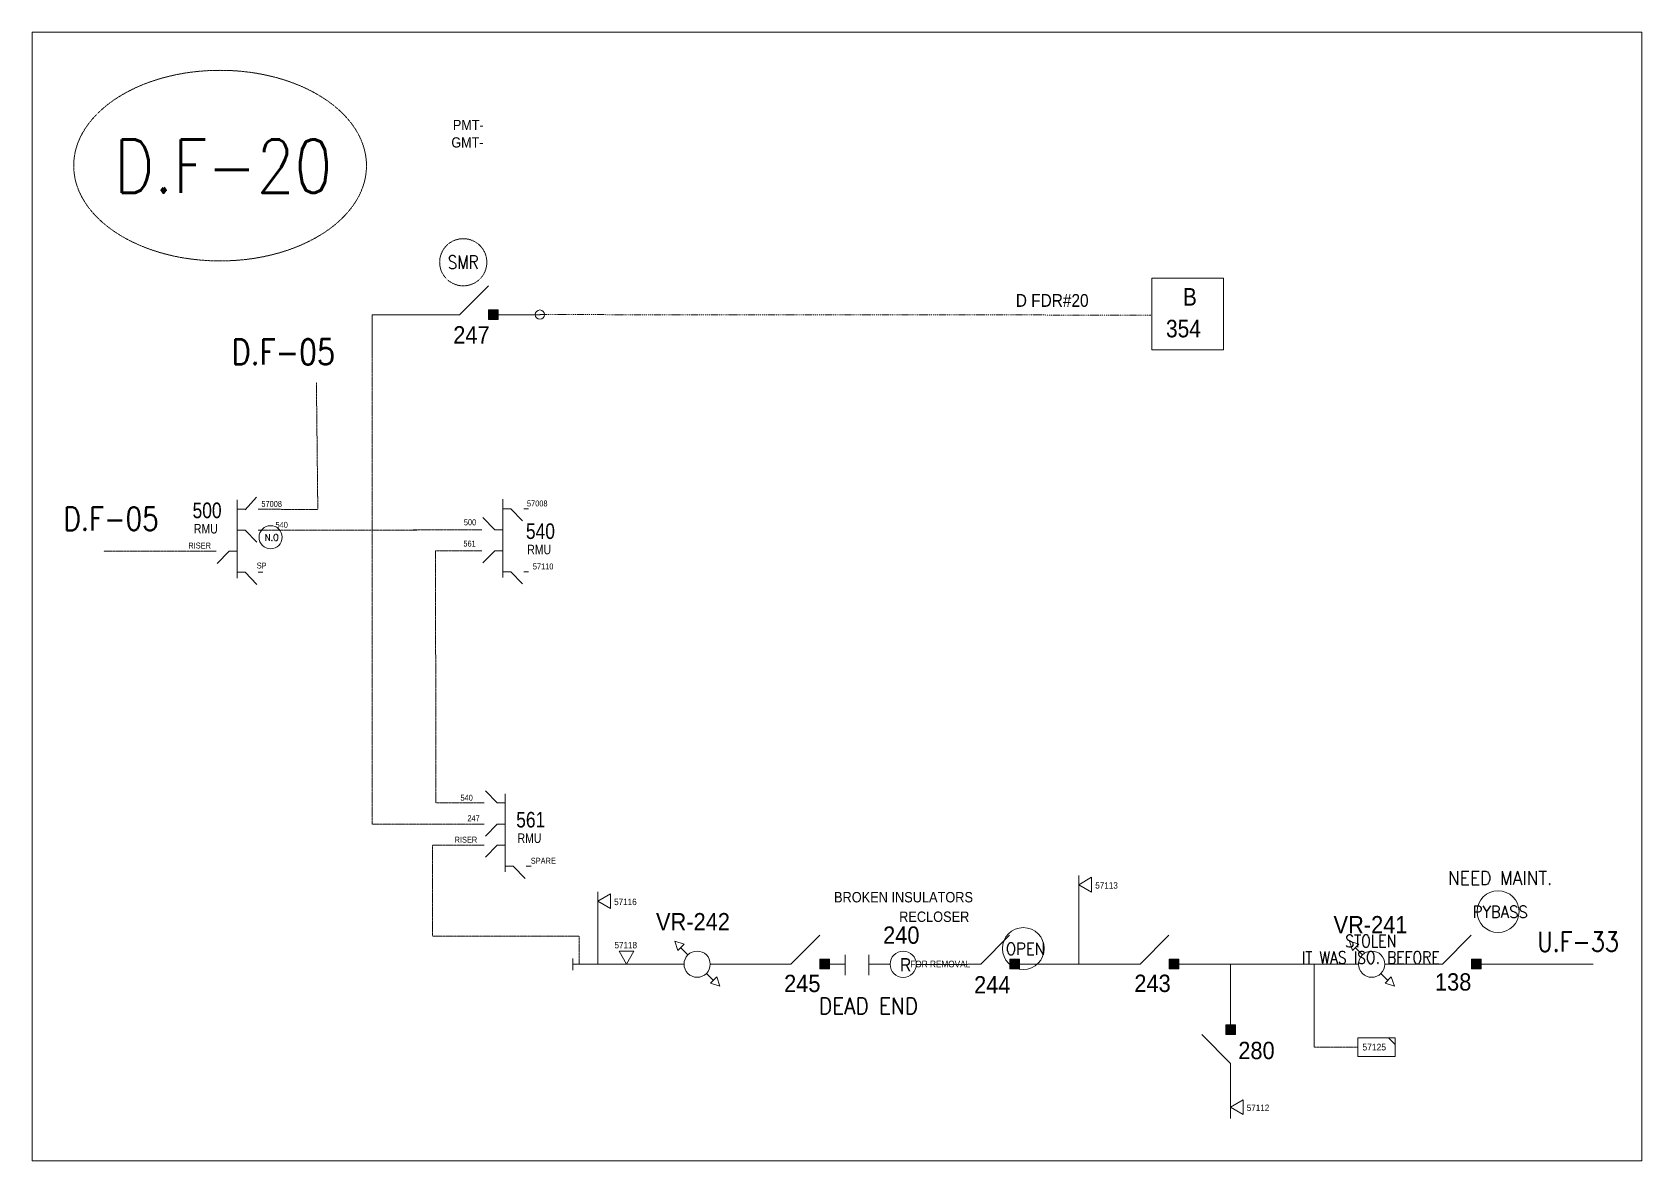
# Model space of a CAD drawing. Header units: metres. Extents: x 65984 to 144644, y -19036 to 23726.
# Drawn here: x 84380 to 85772, y -8284 to -7308 of the extents above; entities that cross this region are included whole.
import ezdxf
from ezdxf.enums import TextEntityAlignment as Align

# ---------------------------------------------------------------- set-up
doc = ezdxf.new("R2010")
doc.units = ezdxf.units.M
doc.header["$MEASUREMENT"] = 0
doc.linetypes.add('DGN Style 3', pattern=[0.013877, 0, -0.013877])
doc.linetypes.add('DGN Style 4', pattern=[1.6, 0.8, -0.4, 0, -0.4])
doc.layers.get('0').update_dxf_attribs({"color": 95, "lineweight": 40})
for name, color, linetype, lineweight in [('ABS', 7, 'Continuous', 40), ('ABS NUMBER', 112, 'Continuous', 30), ('d_eos', 111, 'Continuous', 40), ('d_eos no', 121, 'Continuous', 40), ('d_fco text', 95, 'Continuous', 40), ('d_oh branch', 94, 'Continuous', 40), ('d_switch', 95, 'Continuous', 40), ('d_tf', 1, 'Continuous', 40), ('d_tf no', 6, 'Continuous', 40), ('d_ug cable', 95, 'Continuous', 40), ('d_unit sub', 7, 'Continuous', 40), ('fedr no', 95, 'Continuous', 40), ('GRID STATION  04', 7, 'Continuous', 40), ('O H MAIN FEEDER', 4, 'Continuous', 100), ('REGULATOR', 5, 'Continuous', 40), ('SW N O', 114, 'Continuous', 30)]:
    doc.layers.add(name, color=color, linetype=linetype, lineweight=lineweight)
doc.styles.add('NASKHF', font='naskhf.shx', dxfattribs={"height": 8})
doc.styles.add('Style-Arial', font='arial.ttf')
doc.styles.add('Style-ENGINEERING', font='ENGINEERING.shx')
doc.styles.add('Style-msdefault', font='msdefault.shx')
doc.styles.add('Style-simplex', font='simplex.shx')
doc.styles.add('Style-STANDARD', font='STANDARD.shx')

msp = doc.modelspace()

# ---------------------------------------------------------------- texts
at = {"layer": 'ABS NUMBER', "color": 2, "lineweight": 13, "style": 'Style-Arial', "width": 0.9}
msp.add_text('247', height=15, dxfattribs=at).set_placement((84775.3, -7562.1), align=Align.TOP_RIGHT)
at = {"layer": 'ABS NUMBER', "color": 7, "lineweight": 13, "style": 'Style-Arial', "width": 0.9}
for s, p in [('VR-242', (84919.2, -8069.8)), ('VR-241', (85505.2, -8072.4)), ('240', (85115.6, -8081.4)), ('245', (85030, -8123.2)), ('244', (85194.3, -8124.4)), ('243', (85332.9, -8123.1)), ('138', (85592.9, -8121.9)), ('280', (85422.8, -8181.2))]:
    msp.add_text(s, height=15, dxfattribs=at).set_placement(p, align=Align.TOP_LEFT)
at = {"layer": 'd_eos no', "color": 7, "linetype": 'Continuous', "lineweight": 13}
for s, height, style, width, p in [('PMT-', 8.84, 'Style-Arial', 0.88, (84743.6, -7383.6)), ('GMT-', 8.84, 'Style-Arial', 0.88, (84742.2, -7398.7)), ('500', 13.5, 'Style-msdefault', 0.833333, (84518.4, -7714.7)), ('RMU', 8.25, 'Style-msdefault', 0.818182, (84519.6, -7733.2)), ('540', 13.5, 'Style-msdefault', 0.833333, (84806.7, -7732.7)), ('RMU', 8.25, 'Style-msdefault', 0.818182, (84807.9, -7751.2)), ('561', 13.5, 'Style-msdefault', 0.833333, (84798.3, -7982.3)), ('RMU', 8.25, 'Style-msdefault', 0.818182, (84799.5, -8000.9))]:
    msp.add_text(s, height=height, dxfattribs=dict(at, style=style, width=width)).set_placement(p, align=Align.TOP_LEFT)
at = {"layer": 'd_fco text', "color": 2, "linetype": 'Continuous', "lineweight": 13, "style": 'Style-msdefault', "width": 0.916667}
msp.add_text('BROKEN INSULATORS ', height=9, dxfattribs=at).set_placement((85073.2, -8051.6), align=Align.TOP_LEFT)
at = {"layer": 'd_fco text', "color": 22, "linetype": 'Continuous', "lineweight": 13, "style": 'Style-msdefault', "width": 0.916667}
msp.add_text('RECLOSER', height=9, dxfattribs=at).set_placement((85129.5, -8068.5), align=Align.TOP_LEFT)
at = {"layer": 'd_fco text', "color": 6, "linetype": 'Continuous', "lineweight": 13, "style": 'Style-msdefault', "width": 0.916667}
msp.add_text('FOR REMOVAL', height=5.816, dxfattribs=at).set_placement((85139.1, -8111), align=Align.TOP_LEFT)
at = {"layer": 'd_switch', "color": 7, "linetype": 'Continuous', "lineweight": 13, "style": 'Style-ENGINEERING', "width": 0.857143}
for s, p in [('57008', (84595.7, -7713.3)), ('57008', (84825.4, -7712.9)), ('540', (84600.8, -7731.4)), ('561', (84763.3, -7747.6)), ('SP', (84582.4, -7766.6)), ('57110', (84830.5, -7767.4)), ('247', (84766.8, -7985.2)), ('SPARE', (84832.6, -8022))]:
    msp.add_text(s, height=5.14, dxfattribs=at).set_placement(p, align=Align.TOP_RIGHT)
for s, p in [('500', (84753, -7729.2)), ('540', (84750.1, -7967.5)), ('RISER', (84745, -8003.8))]:
    msp.add_text(s, height=5.14, rotation=0.0075, dxfattribs=at).set_placement(p, align=Align.TOP_LEFT)
msp.add_text('RISER', height=5.14, rotation=359.9925, dxfattribs=at).set_placement((84534.3, -7749.3), align=Align.TOP_RIGHT)
at = {"layer": 'd_tf no', "color": 22, "linetype": 'Continuous', "lineweight": 13, "style": 'Style-msdefault', "width": 0.945946}
for s, p in [('57113', (85299.1, -8043.1)), ('57116', (84883, -8057.4)), ('57118', (84883.3, -8094.8)), ('57112', (85430.1, -8235.5))]:
    msp.add_text(s, height=5.55, dxfattribs=at).set_placement(p, align=Align.TOP_LEFT)
at = {"layer": 'd_tf no', "color": 1, "linetype": 'Continuous', "lineweight": 40, "ltscale": 2.582696, "insert": (84752.5, -7506.8), "char_height": 11.541, "attachment_point": 5, "line_spacing_factor": 1.2, "style": 'Style-STANDARD'}
msp.add_mtext('\\H1x;\\W0.909091;SMR\\P', dxfattribs=at)
at = {"layer": 'd_tf no', "color": 22, "linetype": 'Continuous', "lineweight": 40, "ltscale": 1.317137, "insert": (85530.2, -8182.9), "char_height": 5.791, "width": 29.003, "attachment_point": 1, "style": 'NASKHF'}
msp.add_mtext('\\Fmsdefault;\\H1x;\\W0.945946;57125', dxfattribs=at)
at = {"layer": 'fedr no', "color": 6, "linetype": 'Continuous', "lineweight": 13, "style": 'Style-STANDARD', "width": 0.909091}
for s, height, p in [('D.F-20', 46.19, (84545, -7423.6)), ('D.F-05', 21.87, (84596.9, -7584.4)), ('D.F-05', 20.17, (84447.9, -7728.7)), ('U.F-33', 17.14, (85716.7, -8094.5))]:
    msp.add_text(s, height=height, dxfattribs=at).set_placement(p, align=Align.MIDDLE_CENTER)
at = {"layer": 'fedr no', "color": 2, "linetype": 'Continuous', "lineweight": 13, "style": 'Style-simplex', "width": 0.909091}
msp.add_text('NEED MAINT.', height=11.88, dxfattribs=at).set_placement((85649.3, -8039.5), align=Align.MIDDLE_CENTER)
at = {"layer": 'fedr no', "color": 2, "linetype": 'Continuous', "lineweight": 13, "insert": (85537.4, -8101.2), "char_height": 10.692, "attachment_point": 5, "line_spacing_factor": 0.8, "style": 'Style-STANDARD'}
msp.add_mtext('\\H1x;\\W0.909091;STOLEN\\PIT WAS ISO. BEFORE', dxfattribs=at)
at = {"layer": 'fedr no', "color": 2, "linetype": 'Continuous', "lineweight": 40, "insert": (85103, -8150.2), "char_height": 13.99, "attachment_point": 5, "style": 'Style-STANDARD'}
msp.add_mtext('DEAD END', dxfattribs=at)
at = {"layer": 'GRID STATION  04', "color": 22, "linetype": 'Continuous', "lineweight": 13, "style": 'Style-msdefault', "width": 0.888889}
for s, height, p in [('B', 15.2, (85374.9, -7529.1)), ('354', 15.19, (85360.3, -7556.6))]:
    msp.add_text(s, height=height, dxfattribs=at).set_placement(p, align=Align.TOP_LEFT)
at = {"layer": 'GRID STATION  04', "color": 7, "linetype": 'Continuous', "lineweight": 13, "style": 'Style-msdefault', "width": 0.9}
msp.add_text('D FDR#20', height=11.07, dxfattribs=at).set_placement((85230.4, -7534.3), align=Align.TOP_LEFT)

# ---------------------------------------------------------------- blocks, each defined once
blk = doc.blocks.new('ABS2_1_1')
at = {"color": 0, "linetype": 'ByBlock', "lineweight": -2, "ltscale": 500}
for q in [(-29900, 43500), (0, 0)]:
    blk.add_line((0, 13600), q, dxfattribs=at)
at = {"color": 0, "linetype": 'ByBlock', "lineweight": -2, "ltscale": 500, "flags": 128}
for points in [[(5000, 43600), (-5000, 43600), (-5000, 53600), (5000, 53600)], [(3791, 49653), (3791, 49653), (3791, 49653)]]:
    blk.add_lwpolyline(points, close=True, dxfattribs=at)
at = {"color": 0, "linetype": 'ByBlock', "lineweight": -2, "ltscale": 500}
for points in [[(5000, 43600), (-5000, 43600), (5000, 53600), (-5000, 53600)], [(3791, 49653), (3791, 49653), (3791, 49653)]]:
    blk.add_solid(points, dxfattribs=at)
blk = doc.blocks.new('*U1059')
at = {"layer": 'REGULATOR', "color": 7, "linetype": 'Continuous', "lineweight": 13}
blk.add_circle((-0.01, 0.1), 7.56, dxfattribs=at)
at = {"layer": 'ABS NUMBER', "color": 7, "lineweight": 13, "style": 'Style-ENGINEERING', "width": 0.9}
blk.add_text('R', height=7.56, dxfattribs=at).set_placement((-1.91, 3.67), align=Align.TOP_LEFT)
blk = doc.blocks.new('*U2556')
at = {"layer": 'REGULATOR', "color": 22, "linetype": 'Continuous', "lineweight": 13}
for p, q in [((24, 25.1), (13.4, 14.5)), ((-14.9, -13.7), (-25.5, -24.4))]:
    blk.add_line(p, q, dxfattribs=at)
at = {"layer": 'REGULATOR', "color": 22, "linetype": 'Continuous', "lineweight": 13, "flags": 128}
for points in [[(29.5, 20), (34.4, 34.3), (20.1, 29.6)], [(-29.6, -20), (-34.4, -34.3), (-20.1, -29.5)]]:
    blk.add_lwpolyline(points, close=True, dxfattribs=at)
at = {"layer": 'REGULATOR', "color": 22, "linetype": 'Continuous', "lineweight": 13}
blk.add_circle((-0.8, 0.4), 20, dxfattribs=at)
blk = doc.blocks.new('*U3488')
at = {"layer": 'SW N O', "color": 1, "lineweight": 13}
blk.add_circle((0, 0), 16.8, dxfattribs=at)
at = {"layer": 'SW N O', "color": 1, "lineweight": 13, "style": 'Style-STANDARD'}
blk.add_text('PYBASS', height=9.6, dxfattribs=at).set_placement((1.7, -0.2), align=Align.MIDDLE_CENTER)
blk = doc.blocks.new('TF_8')
at = {"color": 0, "linetype": 'ByBlock', "lineweight": -2}
blk.add_line((6.3, 4.95), (9.9, 1.35), dxfattribs=at)
blk.add_3dface([(-10.1, 4.95), (9.9, 4.95), (9.9, -5.05), (-10.1, -5.05)], dxfattribs=at)
blk = doc.blocks.new('*U3157')
at = {"layer": 'd_unit sub', "color": 1, "linetype": 'Continuous', "lineweight": 13, "flags": 128}
blk.add_lwpolyline([(5.07, 3.99), (7.93, 3.99), (7.93, 1.13)], close=True, dxfattribs=at)
at = {"layer": 'd_unit sub', "color": 1, "linetype": 'Continuous', "lineweight": 13, "xscale": 0.7946313405145358, "yscale": 0.7946313405145358, "zscale": 0.3800732298707372, "rotation": 359.9999999999999}
blk.add_blockref('TF_8', (0.07, 0.05), dxfattribs=at)
blk = doc.blocks.new('*U1430')
at = {"layer": 'SW N O', "color": 3, "lineweight": 13}
blk.add_circle((0, 0), 16.8, dxfattribs=at)
at = {"layer": 'SW N O', "color": 3, "lineweight": 13, "style": 'Style-STANDARD'}
blk.add_text('N.O', height=9.6, dxfattribs=at).set_placement((1.7, -0.2), align=Align.MIDDLE_CENTER)
blk = doc.blocks.new('*U4236')
at = {"layer": 'SW N O', "color": 5, "lineweight": 13}
blk.add_circle((0, 0), 16.8, dxfattribs=at)
at = {"layer": 'SW N O', "color": 5, "lineweight": 13, "style": 'Style-STANDARD'}
blk.add_text('OPEN', height=9.6, dxfattribs=at).set_placement((1.7, -0.2), align=Align.MIDDLE_CENTER)

# ---------------------------------------------------------------- linework, layer by layer
at = {"layer": 'd_eos', "color": 7, "linetype": 'Continuous', "lineweight": 13, "ltscale": 0.957512}
for p, q in [((84556.9, -7780.1), (84556.9, -7712.3)), ((84563.9, -7720.9), (84573.7, -7710)), ((84786.7, -7779.6), (84786.7, -7711.9)), ((84556.9, -7720.4), (84563.9, -7720.4)), ((84575.1, -7720.4), (84579.3, -7720.4)), ((84786.7, -7720), (84793.6, -7720)), ((84793.6, -7720), (84803.8, -7730.5)), ((84804.8, -7720), (84809, -7720)), ((84556.9, -7738.6), (84563.9, -7738.6)), ((84563.9, -7738.6), (84574.1, -7749.1)), ((84575.1, -7738.6), (84579.3, -7738.6)), ((84768.5, -7738.2), (84764.3, -7738.2)), ((84779.7, -7738.2), (84769.5, -7727.7)), ((84786.7, -7738.2), (84779.7, -7738.2)), ((84538.8, -7756.8), (84534.6, -7756.8)), ((84550, -7756.8), (84539.8, -7767.3)), ((84556.9, -7756.8), (84550, -7756.8)), ((84768.5, -7756.4), (84764.3, -7756.4)), ((84779.7, -7756.4), (84769.5, -7766.9)), ((84786.7, -7756.4), (84779.7, -7756.4)), ((84556.9, -7775), (84563.9, -7775)), ((84563.9, -7775), (84574.1, -7785.5)), ((84575.1, -7775), (84579.3, -7775)), ((84786.7, -7774.6), (84793.6, -7774.6)), ((84793.6, -7774.6), (84803.8, -7785.1)), ((84804.8, -7774.6), (84809, -7774.6)), ((84770.7, -7974.6), (84766.4, -7974.6)), ((84781.8, -7974.6), (84771.6, -7964.1)), ((84788.8, -7974.6), (84781.8, -7974.6)), ((84788.8, -8034.3), (84788.8, -7966.6)), ((84770.7, -7992.8), (84766.4, -7992.8)), ((84781.8, -7992.8), (84771.6, -8003.3)), ((84788.8, -7992.8), (84781.8, -7992.8)), ((84770.7, -8011), (84766.4, -8011)), ((84781.8, -8011), (84771.6, -8021.5)), ((84788.8, -8011), (84781.8, -8011)), ((84788.8, -8029.3), (84795.8, -8029.3)), ((84795.8, -8029.3), (84806, -8039.8)), ((84806.9, -8029.3), (84811.2, -8029.3))]:
    msp.add_line(p, q, dxfattribs=at)
at = {"layer": 'd_oh branch', "color": 22, "linetype": 'Continuous', "lineweight": 13}
for p, q in [((85284.9, -8114), (85284.9, -8037.2)), ((84868.8, -8114), (84868.8, -8051.5)), ((85416.1, -8114), (85416.1, -8166.5)), ((85488.4, -8114), (85488.4, -8185.9)), ((85416.1, -8208.7), (85416.1, -8247.5))]:
    msp.add_line(p, q, dxfattribs=at)
at = {"layer": 'd_tf', "color": 22, "linetype": 'Continuous', "lineweight": 13, "ltscale": 0.000640143, "flags": 128}
for points in [[(85296, -8051.7), (85296, -8038.9), (85284.9, -8045.3)], [(84879.9, -8066), (84879.9, -8053.2), (84868.8, -8059.6)], [(84900.1, -8102.9), (84887.3, -8102.9), (84893.7, -8114)], [(85427.1, -8244.1), (85427.1, -8231.3), (85416, -8237.7)]]:
    msp.add_lwpolyline(points, close=True, dxfattribs=at)
at = {"layer": 'd_ug cable', "color": 1, "linetype": 'DGN Style 3', "lineweight": 13}
msp.add_line((85488.4, -8185.9), (85526.1, -8185.9), dxfattribs=at)
at = {"layer": 'd_ug cable', "color": 22, "linetype": 'DGN Style 4', "lineweight": 13, "flags": 128}
msp.add_lwpolyline([(84818.8, -7552.1), (85347.2, -7552.5), (85347.2, -7552.5)], dxfattribs=at)
at = {"layer": 'd_ug cable', "color": 22, "linetype": 'DGN Style 3', "lineweight": 13, "flags": 128}
for points in [[(84673.7, -7589.7), (84673.7, -7589.7), (84673.8, -7992.8), (84768, -7992.8)], [(84625.5, -7610.8), (84626.7, -7720.1), (84626.7, -7720.1), (84626.7, -7720.1)], [(84575.5, -7720.4), (84627.1, -7720.8), (84627.1, -7720.8), (84627.1, -7720.8)], [(84579.3, -7738.6), (84712.5, -7738.6), (84709.3, -7738.2), (84764.3, -7738.2)], [(84441.6, -7756.7), (84538.4, -7756.7), (84538.4, -7756.7), (84538.4, -7756.7)], [(84764.3, -7756.4), (84728.6, -7756.4), (84728.7, -7974.6), (84766.4, -7974.6)], [(84766.4, -8011), (84725.9, -8011), (84725.9, -8089.7), (84852.8, -8089.7), (84852.7, -8114)]]:
    msp.add_lwpolyline(points, dxfattribs=at)
at = {"layer": 'd_ug cable', "color": 2, "linetype": 'DGN Style 3', "lineweight": 13}
msp.add_circle((84752.5, -7506.8), 20.4, dxfattribs=at)
at = {"layer": 'fedr no', "color": 82, "linetype": 'DGN Style 3', "lineweight": 13, "true_color": 0x1dc70e}
msp.add_ellipse((84542.2, -7423.2), major_axis=(126.6, 0), ratio=0.651175, dxfattribs=at)
at = {"layer": 'GRID STATION  04', "color": 22, "linetype": 'Continuous', "lineweight": 13, "ltscale": 1.987645, "flags": 128}
msp.add_lwpolyline([(85347.9, -7582.5), (85347.9, -7520.5), (85409.9, -7520.5), (85409.9, -7582.5)], close=True, dxfattribs=at)
at = {"layer": 'O H MAIN FEEDER', "color": 22, "lineweight": 13, "ltscale": 0.747407}
for p, q in [((84673.7, -7552.2), (84739.2, -7552.2)), ((84673.7, -7552.2), (84673.7, -7589.7)), ((84780.3, -7552.2), (84818.9, -7552.2)), ((84847.3, -8119.1), (84847.3, -8109))]:
    msp.add_line(p, q, dxfattribs=at)
at = {"layer": 'O H MAIN FEEDER', "color": 151, "lineweight": 13, "ltscale": 0.747407}
for p, q in [((85082.9, -8106), (85082.9, -8123.5)), ((85103.4, -8105.9), (85103.4, -8123.5))]:
    msp.add_line(p, q, dxfattribs=at)
at = {"layer": 'O H MAIN FEEDER', "color": 140, "lineweight": 13, "ltscale": 0.498271, "flags": 128}
msp.add_lwpolyline([(84379.7, -7307.8), (85771.8, -7307.8), (85771.8, -8284.2), (84379.7, -8284.2)], close=True, dxfattribs=at)
at = {"layer": 'O H MAIN FEEDER', "color": 22, "lineweight": 13, "ltscale": 0.747407, "flags": 128}
for points in [[(84943.2, -8114), (84847.3, -8114)], [(85028.8, -8114), (84966.2, -8114)], [(85082.9, -8114.1), (85069.2, -8114)], [(85121.6, -8114.1), (85103.4, -8114.1)], [(85188.7, -8114.2), (85144.4, -8114.2)], [(85328.2, -8114), (85229.5, -8114)], [(85526.5, -8114), (85368.5, -8114)], [(85599.5, -8114), (85549.6, -8114)]]:
    msp.add_lwpolyline(points, dxfattribs=at)
at = {"layer": 'O H MAIN FEEDER', "color": 3, "lineweight": 13, "ltscale": 0.747407, "flags": 128}
msp.add_lwpolyline([(85729.8, -8114), (85631.9, -8114)], dxfattribs=at)
at = {"layer": 'O H MAIN FEEDER', "color": 22, "lineweight": 13, "ltscale": 0.747407}
msp.add_circle((84818.8, -7552.1), 4, dxfattribs=at)

# ---------------------------------------------------------------- block references
at = {"layer": 'ABS', "color": 2, "linetype": 'Continuous', "lineweight": 13, "ltscale": 1.244209, "xscale": 0.0008336207878164165, "yscale": 0.0008336207878164165, "zscale": 0.0005520502914677097, "rotation": 269.9999999999998}
msp.add_blockref('ABS2_1_1', (84738, -7552.2), dxfattribs=at)
at = {"layer": 'ABS', "color": 7, "linetype": 'Continuous', "lineweight": 13, "ltscale": 1.244209, "xscale": 0.0008336207878164165, "yscale": 0.0008336207878164165, "zscale": 0.0005520502914677097}
for p, rotation in [((85024.5, -8114), 269.9999999999997), ((85188.8, -8114), 269.9999999999997), ((85326.6, -8114), 269.9999999999997), ((85588.1, -8114), 269.9999999999997), ((85416.1, -8211.2), 359.9999999999998)]:
    msp.add_blockref('ABS2_1_1', p, dxfattribs=dict(at, rotation=rotation))
at = {"layer": 'd_unit sub', "color": 1, "linetype": 'Continuous', "lineweight": 13, "xscale": 2.037122796024397, "yscale": 2.037122796024397, "zscale": 2.037122796024397}
msp.add_blockref('*U3157', (85542.3, -8185.9), dxfattribs=at)
at = {"layer": 'REGULATOR', "color": 22, "linetype": 'Continuous', "lineweight": 13, "xscale": 0.5670661535369608, "yscale": 0.5670661535369608, "zscale": 0.5670661535369608, "rotation": 90.00000000000001}
for p in [(84955, -8113.6), (85538.4, -8113.6)]:
    msp.add_blockref('*U2556', p, dxfattribs=at)
at = {"layer": 'REGULATOR', "color": 7, "linetype": 'Continuous', "lineweight": 13, "xscale": 1.5, "yscale": 1.5, "zscale": 1.5}
msp.add_blockref('*U1059', (85133, -8114.3), dxfattribs=at)
at = {"layer": 'SW N O', "color": 3, "lineweight": 13, "xscale": 0.5955174737175104, "yscale": 0.5955174737175104, "zscale": 0.5955174737175104}
msp.add_blockref('*U1430', (84585.9, -7744.7), dxfattribs=at)
at = {"layer": 'SW N O', "color": 1, "lineweight": 13, "xscale": 1.077079708408795, "yscale": 1.077079708408795, "zscale": 1.077079708408795}
msp.add_blockref('*U3488', (85647.5, -8068.6), dxfattribs=at)
at = {"layer": 'SW N O', "color": 5, "lineweight": 13, "xscale": 1.077079708408795, "yscale": 1.077079708408795, "zscale": 1.077079708408795}
msp.add_blockref('*U4236', (85236.9, -8100.5), dxfattribs=at)

msp.set_redraw_order([(e.dxf.handle, doc.entitydb.next_handle()) for e in msp.query("TEXT MTEXT ATTDEF DIMENSION ARC_DIMENSION")])  # texts and dimensions are drawn at this point

doc.saveas('drawing.dxf')
